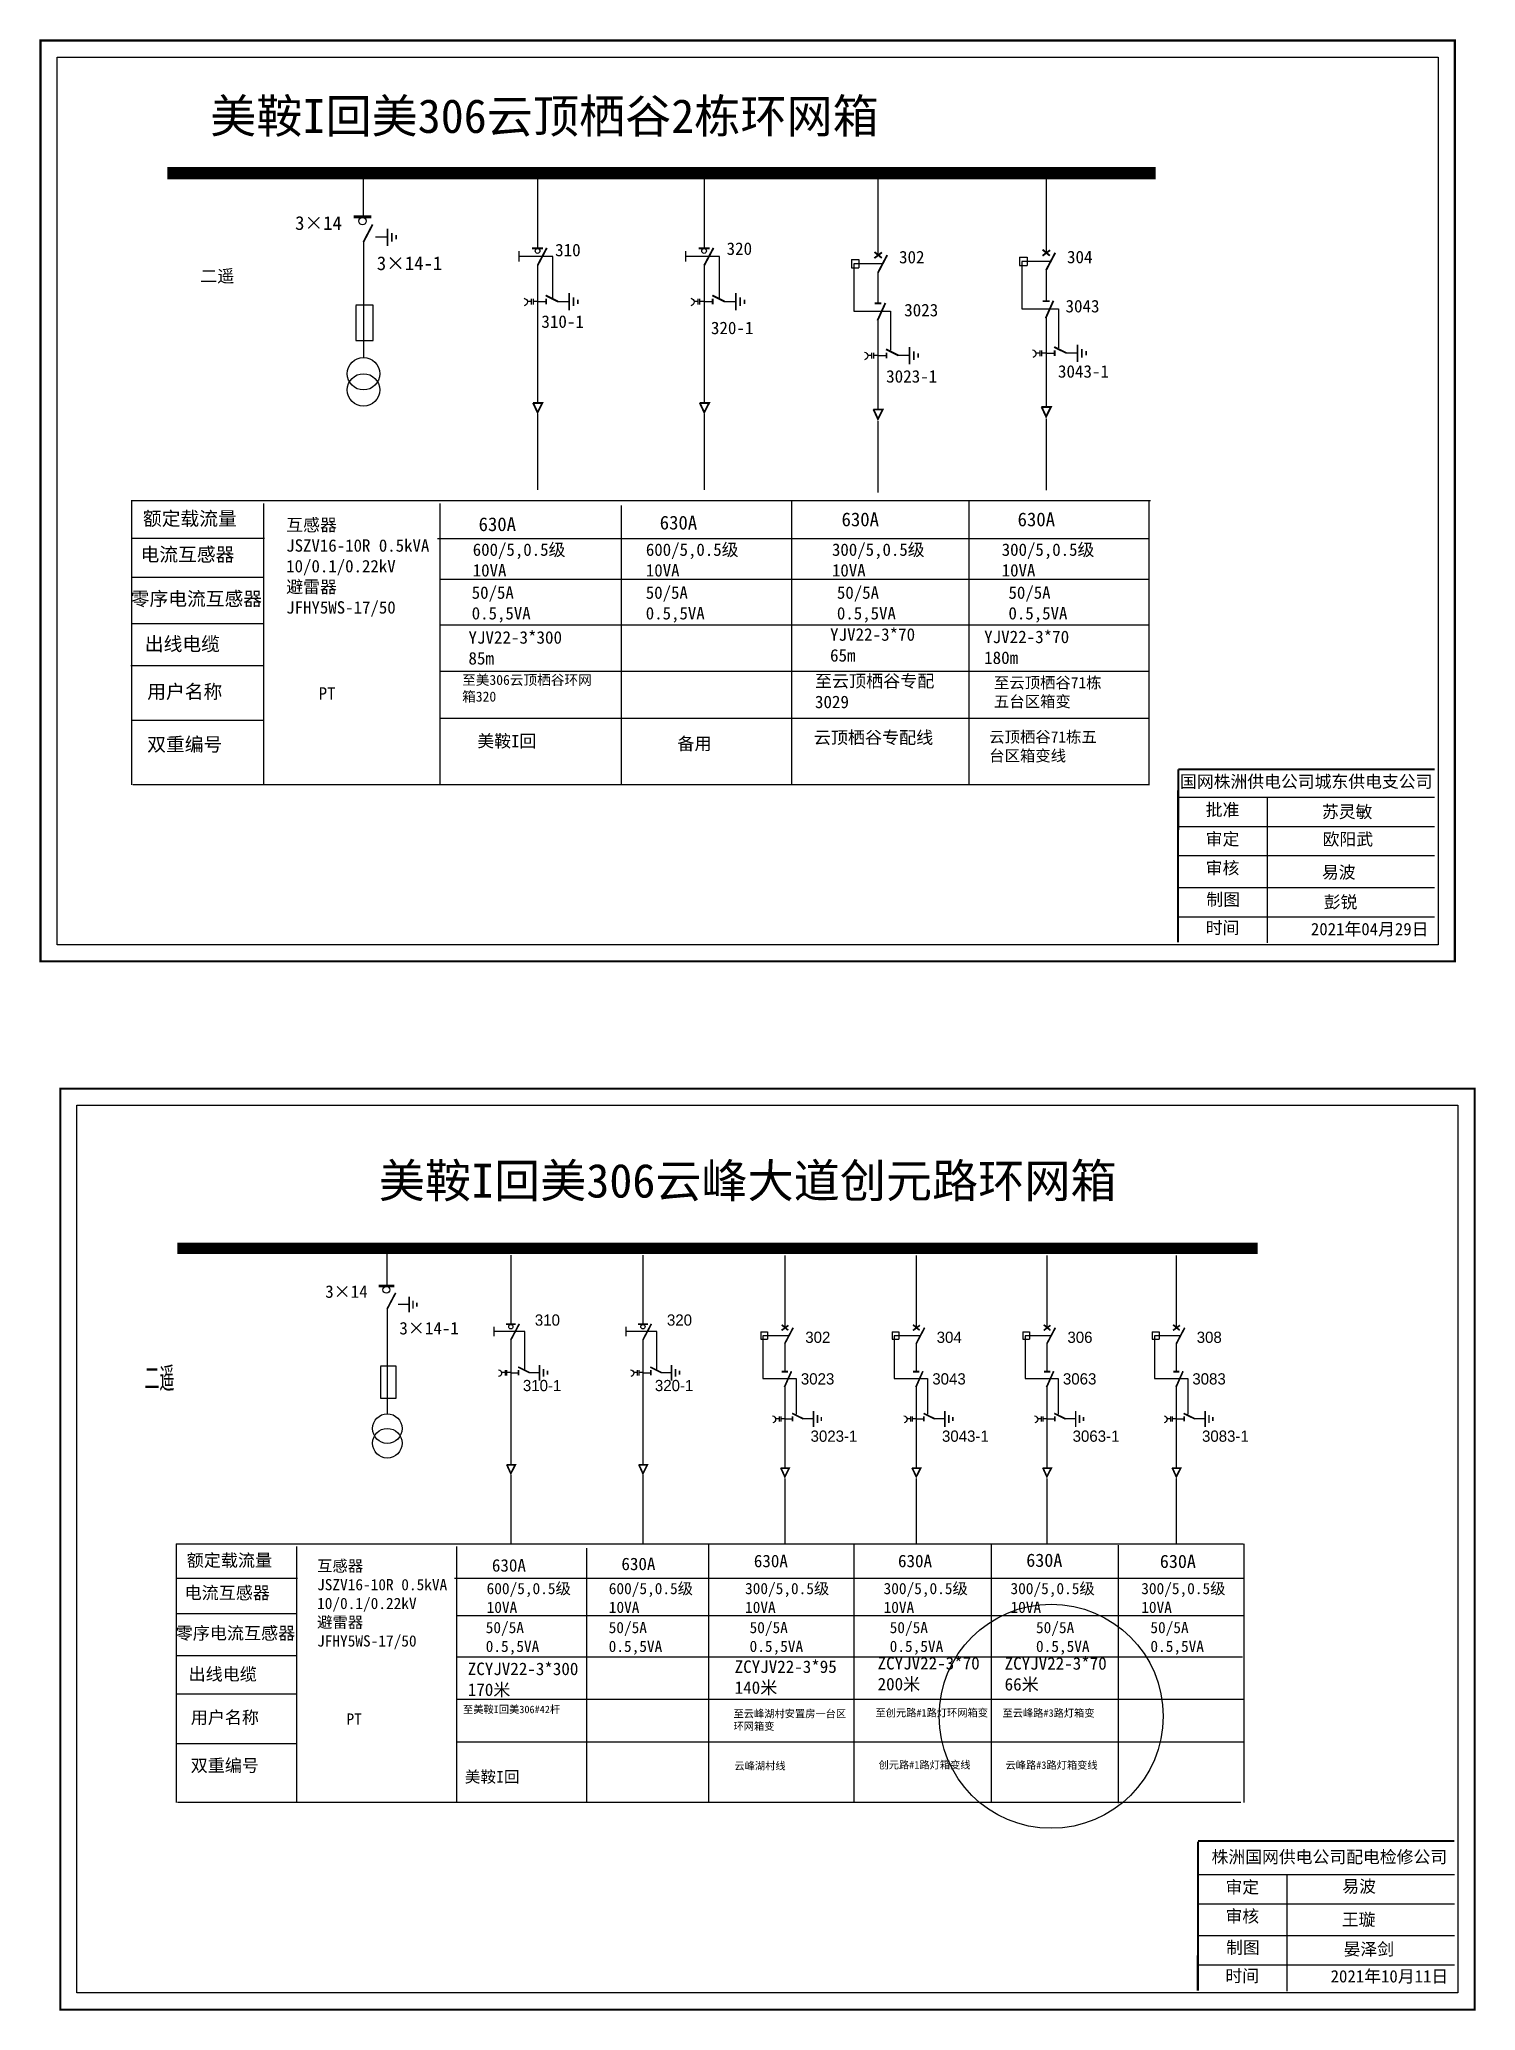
# Model space of a CAD drawing. Extents: x 1152 to 1674, y -469 to -293.
# Drawn here: x 1414.7 to 1542.2, y -469 to -294.1 of the extents above; entities that cross this region are included whole.
import ezdxf

# ---------------------------------------------------------------- set-up
doc = ezdxf.new("R2010")
doc.units = 0
doc.header["$LTSCALE"] = 5
doc.linetypes.add('ACAD_ISO02W100', pattern=[15, 12, -3])
doc.linetypes.add('CENTER', pattern=[50.8, 31.75, -6.35, 6.35, -6.35])
doc.layers.get('0').update_dxf_attribs({"linetype": 'CONTINUOUS'})
doc.layers.add('2', color=7, linetype='CONTINUOUS')
doc.layers.add('3', color=7, linetype='CONTINUOUS')
doc.styles.add('hztxt_txtstyle_0.00_0_0', font='simkai.ttf')
doc.styles.add('hztxt_txtstyle_1.80_0_0', font='', dxfattribs={"height": 1.8, "bigfont": 'hztxt.shx'})
doc.styles.add('hztxt_txtstyle_2.70_0_0', font='simkai.ttf', dxfattribs={"height": 2.7})
doc.styles.add('字体', font='simkai_0.ttf', dxfattribs={"height": 2.5})
doc.styles.add('宋体', font='tssdeng.shx', dxfattribs={"width": 0.7, "height": 5, "bigfont": 'tssdchn.shx'})
doc.styles.get('hztxt_txtstyle_1.80_0_0').set_extended_font_data('hztxt')

msp = doc.modelspace()

# ---------------------------------------------------------------- texts
at = {"color": 0, "linetype": 'Continuous', "style": 'hztxt_txtstyle_2.70_0_0'}
for s, height, p in [('3×14', 1.22, (1437.43, -311.03)), ('310', 1.109, (1460.5, -313.37)), ('320', 1.109, (1475.71, -313.25)), ('302', 1.109, (1491.01, -314)), ('304', 1.109, (1505.91, -313.99)), ('3×14-1', 1.22, (1444.68, -314.6)), ('3023', 1.109, (1491.47, -318.7)), ('3043', 1.109, (1505.78, -318.35)), ('310-1', 1.109, (1459.28, -319.72)), ('320-1', 1.109, (1474.32, -320.28)), ('3023-1', 1.109, (1489.87, -324.58)), ('3043-1', 1.109, (1505.11, -324.14)), ('3×14', 1.109, (1440.1, -405.77, 0.01)), ('3×14-1', 1.109, (1446.68, -409.02, 0.01))]:
    msp.add_text(s, height=height, dxfattribs=at).set_placement(p)
at = {"color": 0, "style": 'hztxt_txtstyle_1.80_0_0'}
for s, p in [('310', (1458.7, -408.24, 0.01)), ('320', (1470.42, -408.24, 0.01)), ('302', (1482.69, -409.77, 0.01)), ('304', (1494.35, -409.77, 0.01)), ('306', (1505.95, -409.77, 0.01)), ('308', (1517.42, -409.77, 0.01)), ('3023', (1482.3, -413.46, 0.01)), ('3043', (1493.96, -413.46, 0.01)), ('3063', (1505.55, -413.46, 0.01)), ('3083', (1517.03, -413.46, 0.01)), ('310-1', (1457.64, -414.05, 0.01)), ('320-1', (1469.35, -414.05, 0.01)), ('3023-1', (1483.16, -418.54, 0.01)), ('3043-1', (1494.82, -418.54, 0.01)), ('3063-1', (1506.41, -418.54, 0.01)), ('3083-1', (1517.89, -418.54, 0.01))]:
    msp.add_text(s, height=0.998, dxfattribs=at).set_placement(p)
at = {"color": 0, "linetype": 'Continuous', "attachment_point": 1}
for s, insert, char_height, width, style in [('{\\fSimSun|b0|i0|c134|p2;美鞍I回美306云顶栖谷2栋环网箱}', (1429.9, -299.43), 3, 85.7498, '字体'), ('{\\fSimSun|b0|i0|c134|p2;二遥}', (1429.01, -314.57), 1.1094, 17.8852, 'hztxt_txtstyle_2.70_0_0'), ('{\\fSimSun|b0|i0|c134|p2;额定载流量}', (1423.93, -336.03), 1.2204, 19.6738, 'hztxt_txtstyle_2.70_0_0'), ('\\A1;{\\fSimSun|b0|i0|c134|p2;互感器\\PJSZV16-10R 0.5kVA\\P10/0.1/0.22kV\\P避雷器\\PJFHY5WS-17/50}', (1436.64, -336.65), 1.0983, 20.2524, 'hztxt_txtstyle_2.70_0_0'), ('{\\fSimSun|b0|i0|c134|p2;630A}', (1453.71, -336.53), 1.2204, 19.6738, 'hztxt_txtstyle_2.70_0_0'), ('{\\fSimSun|b0|i0|c134|p2;630A}', (1469.78, -336.39), 1.2204, 19.6738, 'hztxt_txtstyle_2.70_0_0'), ('{\\fSimSun|b0|i0|c134|p2;630A}', (1485.91, -336.1), 1.2204, 19.6738, 'hztxt_txtstyle_2.70_0_0'), ('{\\fSimSun|b0|i0|c134|p2;630A}', (1501.53, -336.1), 1.2204, 19.6738, 'hztxt_txtstyle_2.70_0_0'), ('{\\fSimSun|b0|i0|c134|p2;电流互感器}', (1423.72, -339.21), 1.2204, 19.6738, 'hztxt_txtstyle_2.70_0_0'), ('\\A1;{\\fSimSun|b0|i0|c134|p2;600/5,0.5级\\P10VA}', (1453.19, -338.85), 1.0983, 20.2524, 'hztxt_txtstyle_2.70_0_0'), ('\\A1;{\\fSimSun|b0|i0|c134|p2;600/5,0.5级\\P10VA}', (1468.55, -338.85), 1.0983, 20.2524, 'hztxt_txtstyle_2.70_0_0'), ('\\A1;{\\fSimSun|b0|i0|c134|p2;300/5,0.5级\\P10VA}', (1485.06, -338.85), 1.0983, 20.2524, 'hztxt_txtstyle_2.70_0_0'), ('\\A1;{\\fSimSun|b0|i0|c134|p2;300/5,0.5级\\P10VA}', (1500.12, -338.85), 1.0983, 20.2524, 'hztxt_txtstyle_2.70_0_0'), ('{\\fSimSun|b0|i0|c134|p2;50/5A\\P0.5,5VA}', (1453.1, -342.66), 1.0983, 19.6738, 'hztxt_txtstyle_2.70_0_0'), ('{\\fSimSun|b0|i0|c134|p2;50/5A\\P0.5,5VA}', (1468.54, -342.66), 1.0983, 19.6738, 'hztxt_txtstyle_2.70_0_0'), ('{\\fSimSun|b0|i0|c134|p2;50/5A\\P0.5,5VA}', (1485.5, -342.66), 1.0983, 19.6738, 'hztxt_txtstyle_2.70_0_0'), ('{\\fSimSun|b0|i0|c134|p2;50/5A\\P0.5,5VA}', (1500.72, -342.66), 1.0983, 19.6738, 'hztxt_txtstyle_2.70_0_0'), ('{\\fSimSun|b0|i0|c134|p2;零序电流互感器}', (1422.85, -343.14), 1.2204, 19.6738, 'hztxt_txtstyle_2.70_0_0'), ('{\\fSimSun|b0|i0|c134|p2;出线电缆}', (1424.1, -347.15), 1.2204, 19.6738, 'hztxt_txtstyle_2.70_0_0'), ('{\\fSimSun|b0|i0|c134|p2;YJV22-3*300 \\P85m}', (1452.81, -346.63), 1.1094, 17.8852, 'hztxt_txtstyle_2.70_0_0'), ('{\\fSimSun|b0|i0|c134|p2;YJV22-3*70\\P65m}', (1484.89, -346.37), 1.1094, 17.8852, 'hztxt_txtstyle_2.70_0_0'), ('{\\fSimSun|b0|i0|c134|p2;YJV22-3*70\\P180m}', (1498.56, -346.58), 1.1094, 17.8852, 'hztxt_txtstyle_2.70_0_0'), ('{\\fSimSun|b0|i0|c134|p2;用户名称}', (1424.31, -351.38), 1.2204, 19.6738, 'hztxt_txtstyle_2.70_0_0'), ('{\\fSimSun|b0|i0|c134|p2;至美306云顶栖谷环网箱320}', (1452.25, -350.51), 0.8875, 12.381, 'hztxt_txtstyle_2.70_0_0'), ('{\\fSimSun|b0|i0|c134|p2;至云顶栖谷专配3029}', (1483.55, -350.5), 1.1094, 11.6597, 'hztxt_txtstyle_2.70_0_0'), ('{\\fSimSun|b0|i0|c134|p2;PT}', (1439.52, -351.6), 1.1026, 8.5785, 'hztxt_txtstyle_0.00_0_0'), ('{\\fSimSun|b0|i0|c134|p2;双重编号}', (1424.31, -356.06), 1.2204, 19.6738, 'hztxt_txtstyle_2.70_0_0'), ('{\\fSimSun|b0|i0|c134|p2;备用}', (1471.35, -356.05), 1.1094, 17.8852, 'hztxt_txtstyle_2.70_0_0'), ('{\\fSimSun|b0|i0|c134|p2;云顶栖谷专配线}', (1483.45, -355.51), 1.1094, 11.6597, 'hztxt_txtstyle_2.70_0_0'), ('国网株洲供电公司城东供电支公司', (1515.94, -359.42), 1.0944, 29.9201, '字体'), ('{\\fKaiTi_GB2312|b0|i0|c134|p49;批准}', (1518.22, -361.92), 1.0944, 8.5588, '字体'), ('{\\fSimSun|b0|i0|c134|p2;苏灵敏}', (1528.53, -362.1), 1.0944, 8.5588, '字体'), ('\\f\uffbfﾬￌﾣﾤ_GB2312|b0|i0|c134|p49;审定', (1518.22, -364.52), 1.0944, 8.5588, '字体'), ('{\\fSimSun|b0|i0|c134|p2;欧阳武}', (1528.59, -364.54), 1.0944, 8.5588, '字体'), ('\\f\uffbfﾬￌﾣﾤ_GB2312|b0|i0|c134|p49;审核', (1518.22, -367.09), 1.0944, 8.5588, '字体'), ('易波', (1528.53, -367.47), 1.094, 8.5588, '字体'), ('\\f\uffbfﾬￌﾣﾤ_GB2312|b0|i0|c134|p49;制图', (1518.28, -369.88), 1.0944, 8.5588, '字体'), ('{\\fSimSun|b0|i0|c134|p2;彭锐}', (1528.69, -370.11), 1.0944, 8.5588, '字体'), ('\\f\uffbfﾬￌﾣﾤ_GB2312|b0|i0|c134|p49;时间', (1518.22, -372.39), 1.0944, 8.5588, '字体'), ('2021{\\fSimSun|b0|i0|c134|p2;年}04{\\fSimSun|b0|i0|c134|p2;月29日}', (1527.55, -372.51), 1.0944, 16.0081, '字体'), ('{\\fSimSun|b0|i0|c134|p2;额定载流量}', (1427.82, -428.5, 0.01), 1.1094, 17.8852, 'hztxt_txtstyle_2.70_0_0'), ('\\A1;{\\fSimSun|b0|i0|c134|p2;互感器\\PJSZV16-10R 0.5kVA\\P10/0.1/0.22kV\\P避雷器\\PJFHY5WS-17/50}', (1439.38, -429.05, 0.01), 0.9985, 18.4113, 'hztxt_txtstyle_2.70_0_0'), ('{\\fSimSun|b0|i0|c134|p2;630A}', (1454.89, -428.95, 0.01), 1.1094, 17.8852, 'hztxt_txtstyle_2.70_0_0'), ('{\\fSimSun|b0|i0|c134|p2;630A}', (1466.38, -428.82, 0.01), 1.1094, 17.8852, 'hztxt_txtstyle_2.70_0_0'), ('{\\fSimSun|b0|i0|c134|p2;630A}', (1478.13, -428.56, 0.01), 1.1094, 17.8852, 'hztxt_txtstyle_2.70_0_0'), ('{\\fSimSun|b0|i0|c134|p2;630A}', (1490.92, -428.56, 0.01), 1.1094, 17.8852, 'hztxt_txtstyle_2.70_0_0'), ('{\\fSimSun|b0|i0|c134|p2;630A}', (1502.3, -428.46, 0.01), 1.1757, 9.454, 'hztxt_txtstyle_0.00_0_0'), ('{\\fSimSun|b0|i0|c134|p2;630A}', (1514.15, -428.56, 0.01), 1.1757, 9.454, 'hztxt_txtstyle_0.00_0_0'), ('{\\fSimSun|b0|i0|c134|p2;电流互感器}', (1427.63, -431.38, 0.01), 1.1094, 17.8852, 'hztxt_txtstyle_2.70_0_0'), ('\\A1;{\\fSimSun|b0|i0|c134|p2;600/5,0.5级\\P10VA}', (1454.42, -431.06, 0.01), 0.9985, 18.4113, 'hztxt_txtstyle_2.70_0_0'), ('\\A1;{\\fSimSun|b0|i0|c134|p2;600/5,0.5级\\P10VA}', (1465.26, -431.06, 0.01), 0.9985, 18.4113, 'hztxt_txtstyle_2.70_0_0'), ('\\A1;{\\fSimSun|b0|i0|c134|p2;300/5,0.5级\\P10VA}', (1477.35, -431.06, 0.01), 0.9985, 18.4113, 'hztxt_txtstyle_2.70_0_0'), ('\\A1;{\\fSimSun|b0|i0|c134|p2;300/5,0.5级\\P10VA}', (1489.64, -431.06, 0.01), 0.9985, 18.4113, 'hztxt_txtstyle_2.70_0_0'), ('\\A1;{\\fSimSun|b0|i0|c134|p2;300/5,0.5级\\P10VA}', (1500.9, -431.06, 0.01), 0.9985, 18.4113, 'hztxt_txtstyle_2.70_0_0'), ('\\A1;{\\fSimSun|b0|i0|c134|p2;300/5,0.5级\\P10VA}', (1512.5, -431.06, 0.01), 0.9985, 18.4113, 'hztxt_txtstyle_2.70_0_0'), ('{\\fSimSun|b0|i0|c134|p2;零序电流互感器}', (1426.84, -434.96, 0.01), 1.1094, 17.8852, 'hztxt_txtstyle_2.70_0_0'), ('{\\fSimSun|b0|i0|c134|p2;50/5A\\P0.5,5VA}', (1454.34, -434.52, 0.01), 0.9985, 17.8852, 'hztxt_txtstyle_2.70_0_0'), ('{\\fSimSun|b0|i0|c134|p2;50/5A\\P0.5,5VA}', (1465.25, -434.52, 0.01), 0.9985, 17.8852, 'hztxt_txtstyle_2.70_0_0'), ('{\\fSimSun|b0|i0|c134|p2;50/5A\\P0.5,5VA}', (1477.75, -434.52, 0.01), 0.9985, 17.8852, 'hztxt_txtstyle_2.70_0_0'), ('{\\fSimSun|b0|i0|c134|p2;50/5A\\P0.5,5VA}', (1490.18, -434.52, 0.01), 0.9985, 17.8852, 'hztxt_txtstyle_2.70_0_0'), ('{\\fSimSun|b0|i0|c134|p2;50/5A\\P0.5,5VA}', (1503.16, -434.52, 0.01), 0.9985, 17.8852, 'hztxt_txtstyle_2.70_0_0'), ('{\\fSimSun|b0|i0|c134|p2;50/5A\\P0.5,5VA}', (1513.31, -434.52, 0.01), 0.9985, 17.8852, 'hztxt_txtstyle_2.70_0_0'), ('{\\fSimSun|b0|i0|c134|p2;出线电缆}', (1427.98, -438.6, 0.01), 1.1094, 17.8852, 'hztxt_txtstyle_2.70_0_0'), ('{\\fSimSun|b0|i0|c134|p2;用户名称}', (1428.17, -442.44, 0.01), 1.1094, 17.8852, 'hztxt_txtstyle_2.70_0_0'), ('{\\fSimSun|b0|i0|c134|p2;PT}', (1441.99, -442.64, 0.01), 1.0024, 7.7986, 'hztxt_txtstyle_0.00_0_0'), ('{\\fSimSun|b0|i0|c134|p2;双重编号}', (1428.17, -446.7, 0.01), 1.1094, 17.8852, 'hztxt_txtstyle_2.70_0_0'), ('\\f\uffbfﾬￌﾣﾤ_GB2312|b0|i0|c134|p49;审定', (1519.97, -457.5, 0.01), 1.0944, 8.5588, '字体'), ('\\f\uffbfﾬￌﾣﾤ_GB2312|b0|i0|c134|p49;审核', (1519.97, -460.08, 0.01), 1.0944, 8.5588, '字体'), ('\\f\uffbfﾬￌﾣﾤ_GB2312|b0|i0|c134|p49;制图', (1520.03, -462.86, 0.01), 1.0944, 8.5588, '字体'), ('晏泽剑', (1530.45, -463, 0.01), 1.094, 8.5588, '字体'), ('\\f\uffbfﾬￌﾣﾤ_GB2312|b0|i0|c134|p49;时间', (1519.97, -465.37, 0.01), 1.0944, 8.5588, '字体')]:
    msp.add_mtext(s, dxfattribs=dict(at, insert=insert, char_height=char_height, width=width, style=style))
at = {"linetype": 'Continuous', "char_height": 1, "width": 10.4999, "attachment_point": 1, "style": '字体'}
for s, insert in [('{\\fSimSun|b0|i0|c134|p2;至云顶栖谷71栋五台区箱变}', (1499.43, -350.7)), ('{\\fSimSun|b0|i0|c134|p2;云顶栖谷71栋五台区箱变线}', (1499.01, -355.51))]:
    msp.add_mtext(s, dxfattribs=dict(at, insert=insert))
at = {"color": 7, "linetype": 'Continuous', "insert": (1453.6, -355.83), "char_height": 1.0944, "width": 10.9358, "attachment_point": 1, "style": '字体'}
msp.add_mtext('{\\fSimSun|b0|i0|c134|p2;美鞍I回}', dxfattribs=at)
at = {"color": 7, "linetype": 'Continuous', "true_color": 0xffffff, "attachment_point": 1}
for s, insert, char_height, width, style in [('美鞍I回美306云峰大道创元路环网箱', (1444.86, -393.88, 0.01), 3, 90.5642, '字体'), ('{\\fSimSun|b0|i0|c134|p2;ZCYJV22-3*300\\P170米}', (1452.75, -438.13, 0.01), 1.1094, 17.8852, 'hztxt_txtstyle_2.70_0_0'), ('{\\fSimSun|b0|i0|c134|p2;ZCYJV22-3*95\\P140米}', (1476.43, -437.94, 0.01), 1.1094, 17.8852, 'hztxt_txtstyle_2.70_0_0'), ('{\\fSimSun|b0|i0|c134|p2;ZCYJV22-3*70\\P200米}', (1489.11, -437.63, 0.01), 1.1094, 17.8852, 'hztxt_txtstyle_2.70_0_0'), ('{\\fSimSun|b0|i0|c134|p2;ZCYJV22-3*70\\P66米}', (1500.38, -437.65, 0.01), 1.1094, 17.8852, 'hztxt_txtstyle_2.70_0_0'), ('{\\fSimSun|b0|i0|c134|p2;至美鞍I回美306#42杆}', (1452.33, -441.95, 0.01), 0.6656, 10.0352, 'hztxt_txtstyle_2.70_0_0'), ('{\\fSimSun|b0|i0|c134|p2;至云峰湖村安置房一台区环网箱变}', (1476.33, -442.33, 0.01), 0.6656, 10.0352, 'hztxt_txtstyle_2.70_0_0'), ('{\\fSimSun|b0|i0|c134|p2;至创元路#1路灯环网箱变}', (1488.92, -442.25, 0.01), 0.6656, 10.0352, 'hztxt_txtstyle_2.70_0_0'), ('{\\fSimSun|b0|i0|c134|p2;至云峰路#3路灯箱变}', (1500.19, -442.27, 0.01), 0.6656, 10.0352, 'hztxt_txtstyle_2.70_0_0'), ('{\\fSimSun|b0|i0|c134|p2;美鞍I回}', (1452.48, -447.75, 0.01), 1.02, 10.9899, 'hztxt_txtstyle_2.70_0_0'), ('{\\fSimSun|b0|i0|c134|p2;云峰湖村线}', (1476.41, -446.96, 0.01), 0.6656, 10.0352, 'hztxt_txtstyle_2.70_0_0'), ('{\\fSimSun|b0|i0|c134|p2;创元路#1路灯箱变线}', (1489.19, -446.87, 0.01), 0.6656, 10.0352, 'hztxt_txtstyle_2.70_0_0'), ('{\\fSimSun|b0|i0|c134|p2;云峰路#3路灯箱变线}', (1500.46, -446.89, 0.01), 0.6656, 10.0352, 'hztxt_txtstyle_2.70_0_0'), ('株洲国网供电公司配电检修公司', (1518.74, -454.82), 1.0944, 29.9201, '字体'), ('易波', (1530.34, -457.43, 0.01), 1.094, 8.5588, '字体'), ('王璇', (1530.29, -460.37, 0.01), 1.094, 8.5588, '字体'), ('2021年10月11日', (1529.3, -465.41, 0.01), 1.0944, 16.0081, '字体')]:
    msp.add_mtext(s, dxfattribs=dict(at, insert=insert, char_height=char_height, width=width, style=style))
at = {"layer": '3', "color": 0, "style": '宋体', "width": 0.65}
msp.add_text('二遥', height=2.143, dxfattribs=at).set_placement((1424.07, -414.03, -0.01))

# ---------------------------------------------------------------- blocks, each defined once
blk = doc.blocks.new('JD')
for points in [[(-2, 0.2), (-2, -0.2), (2, 0.2), (2, -0.2)], [(1, -1.2), (1, -0.8), (-1, -1.2), (-1, -0.8)], [(-0.5, -1.8), (-0.5, -2.2), (0.5, -1.8), (0.5, -2.2)]]:
    blk.add_trace(points)

# ---------------------------------------------------------------- linework, layer by layer
at = {"color": 0}
for p, q in [((1458.94, -305.92), (1458.94, -312.65)), ((1473.72, -305.92), (1473.72, -312.65)), ((1443.47, -306.21), (1443.47, -309.83)), ((1489.14, -306.23), (1489.14, -313.29)), ((1504.05, -306.02), (1504.05, -313.08)), ((1443.49, -312.07), (1443.49, -322.33)), ((1444.57, -311.66), (1445.6, -311.66)), ((1458.94, -314.15), (1458.94, -326.36)), ((1473.72, -314.15), (1473.72, -326.36)), ((1486.79, -313.67), (1487.45, -313.67)), ((1486.79, -313.67), (1486.79, -314.4)), ((1486.79, -314.4), (1487.45, -314.4)), ((1487.45, -313.67), (1487.45, -314.4)), ((1501.71, -313.46), (1502.37, -313.46)), ((1501.71, -313.46), (1501.71, -314.19)), ((1501.71, -314.19), (1502.37, -314.19)), ((1502.37, -313.46), (1502.37, -314.19)), ((1504.05, -314.58), (1504.05, -317.3)), ((1489.14, -314.79), (1489.14, -317.51)), ((1458.94, -317.39), (1459.7, -317.39)), ((1460.69, -317.37), (1461.72, -317.37)), ((1473.72, -317.39), (1474.48, -317.39)), ((1475.48, -317.37), (1476.51, -317.37)), ((1489.14, -318.87), (1489.14, -326.91)), ((1504.05, -318.66), (1504.05, -326.7)), ((1489.14, -322.17), (1489.9, -322.17)), ((1490.89, -322.15), (1491.93, -322.15)), ((1504.05, -321.96), (1504.81, -321.96)), ((1505.8, -321.94), (1506.84, -321.94)), ((1434.73, -338.42), (1422.96, -338.42)), ((1434.69, -341.88), (1422.92, -341.88)), ((1434.69, -345.97), (1422.92, -345.97)), ((1434.65, -349.7), (1422.87, -349.7)), ((1434.69, -354.55), (1422.91, -354.55)), ((1445.58, -401.39, 0.01), (1445.58, -404.68, 0.01)), ((1456.57, -401.99, 0.01), (1456.57, -408.1, 0.01)), ((1468.29, -401.99, 0.01), (1468.29, -408.1, 0.01)), ((1480.87, -402.02, 0.01), (1480.87, -408.44, 0.01)), ((1492.53, -402.02, 0.01), (1492.53, -408.44, 0.01)), ((1504.13, -402.02, 0.01), (1504.13, -408.44, 0.01)), ((1515.61, -402.02, 0.01), (1515.61, -408.44, 0.01)), ((1445.6, -406.71, 0.01), (1445.6, -416.04, 0.01)), ((1446.58, -406.34, 0.01), (1447.52, -406.34, 0.01)), ((1478.74, -408.79, 0.01), (1478.74, -409.45, 0.01)), ((1478.74, -408.79, 0.01), (1479.34, -408.79, 0.01)), ((1479.34, -408.79, 0.01), (1479.34, -409.45, 0.01)), ((1490.4, -408.79, 0.01), (1490.4, -409.45, 0.01)), ((1490.4, -408.79, 0.01), (1491, -408.79, 0.01)), ((1491, -408.79, 0.01), (1491, -409.45, 0.01)), ((1502, -408.79, 0.01), (1502, -409.45, 0.01)), ((1502, -408.79, 0.01), (1502.6, -408.79, 0.01)), ((1502.6, -408.79, 0.01), (1502.6, -409.45, 0.01)), ((1513.48, -408.79, 0.01), (1513.48, -409.45, 0.01)), ((1513.48, -408.79, 0.01), (1514.08, -408.79, 0.01)), ((1514.08, -408.79, 0.01), (1514.08, -409.45, 0.01)), ((1456.57, -409.46, 0.01), (1456.57, -420.56, 0.01)), ((1468.29, -409.46, 0.01), (1468.29, -420.56, 0.01)), ((1478.74, -409.45, 0.01), (1479.34, -409.45, 0.01)), ((1480.87, -409.8, 0.01), (1480.87, -412.28, 0.01)), ((1490.4, -409.45, 0.01), (1491, -409.45, 0.01)), ((1492.53, -409.8, 0.01), (1492.53, -412.28, 0.01)), ((1502, -409.45, 0.01), (1502.6, -409.45, 0.01)), ((1504.13, -409.8, 0.01), (1504.13, -412.28, 0.01)), ((1513.48, -409.45, 0.01), (1514.08, -409.45, 0.01)), ((1515.61, -409.8, 0.01), (1515.61, -412.28, 0.01)), ((1456.57, -412.41, 0.01), (1457.26, -412.41, 0.01)), ((1458.16, -412.39, 0.01), (1459.1, -412.39, 0.01)), ((1468.29, -412.41, 0.01), (1468.98, -412.41, 0.01)), ((1469.88, -412.39, 0.01), (1470.82, -412.39, 0.01)), ((1480.87, -413.51, 0.01), (1480.87, -420.82, 0.01)), ((1492.53, -413.51, 0.01), (1492.53, -420.82, 0.01)), ((1504.13, -413.51, 0.01), (1504.13, -420.82, 0.01)), ((1515.61, -413.51, 0.01), (1515.61, -420.82, 0.01)), ((1480.87, -416.51, 0.01), (1481.57, -416.51, 0.01)), ((1482.47, -416.49, 0.01), (1483.41, -416.49, 0.01)), ((1492.53, -416.51, 0.01), (1493.22, -416.51, 0.01)), ((1494.13, -416.49, 0.01), (1495.07, -416.49, 0.01)), ((1504.13, -416.51, 0.01), (1504.82, -416.51, 0.01)), ((1505.72, -416.49, 0.01), (1506.66, -416.49, 0.01)), ((1515.61, -416.51, 0.01), (1516.3, -416.51, 0.01)), ((1517.2, -416.49, 0.01), (1518.14, -416.49, 0.01)), ((1437.64, -430.67, 0.01), (1426.94, -430.67, 0.01)), ((1437.6, -433.81, 0.01), (1426.9, -433.81, 0.01)), ((1437.6, -437.53, 0.01), (1426.9, -437.53, 0.01)), ((1437.56, -440.92, 0.01), (1426.86, -440.92, 0.01)), ((1437.6, -445.33, 0.01), (1426.9, -445.33, 0.01))]:
    msp.add_line(p, q, dxfattribs=at)
at = {"color": 0, "linetype": 'ACAD_ISO02W100'}
for p, q in [((1489.47, -314.05), (1487, -314.05)), ((1487, -314.05), (1487, -318.24)), ((1504.38, -313.84), (1501.92, -313.84)), ((1501.92, -313.84), (1501.92, -318.04)), ((1487, -318.24), (1490.25, -318.24)), ((1490.25, -318.24), (1490.25, -321.7)), ((1501.92, -318.04), (1505.17, -318.04)), ((1505.17, -318.04), (1505.17, -321.49)), ((1478.93, -409.13, 0.01), (1478.93, -412.94, 0.01)), ((1481.17, -409.13, 0.01), (1478.93, -409.13, 0.01)), ((1490.59, -409.13, 0.01), (1490.59, -412.94, 0.01)), ((1492.83, -409.13, 0.01), (1490.59, -409.13, 0.01)), ((1502.19, -409.13, 0.01), (1502.19, -412.94, 0.01)), ((1504.43, -409.13, 0.01), (1502.19, -409.13, 0.01)), ((1513.67, -409.13, 0.01), (1513.67, -412.94, 0.01)), ((1515.91, -409.13, 0.01), (1513.67, -409.13, 0.01)), ((1478.93, -412.94, 0.01), (1481.89, -412.94, 0.01)), ((1481.89, -412.94, 0.01), (1481.89, -416.09, 0.01)), ((1490.59, -412.94, 0.01), (1493.55, -412.94, 0.01)), ((1493.55, -412.94, 0.01), (1493.55, -416.09, 0.01)), ((1502.19, -412.94, 0.01), (1505.14, -412.94, 0.01)), ((1505.14, -412.94, 0.01), (1505.14, -416.09, 0.01)), ((1513.67, -412.94, 0.01), (1516.62, -412.94, 0.01)), ((1516.62, -412.94, 0.01), (1516.62, -416.09, 0.01))]:
    msp.add_line(p, q, dxfattribs=at)
at = {"color": 0, "linetype": 'CENTER'}
for p, q in [((1458.94, -327.34), (1458.94, -334.09)), ((1473.73, -327.34), (1473.73, -334.09)), ((1489.14, -327.99), (1489.14, -334.33)), ((1504.06, -327.78), (1504.06, -334.12)), ((1456.57, -421.46, 0.01), (1456.57, -427.6, 0.01)), ((1468.29, -421.46, 0.01), (1468.29, -427.6, 0.01)), ((1480.88, -421.8, 0.01), (1480.88, -427.57, 0.01)), ((1492.54, -421.8, 0.01), (1492.54, -427.57, 0.01)), ((1504.13, -421.8, 0.01), (1504.13, -427.57, 0.01)), ((1515.61, -421.8, 0.01), (1515.61, -427.57, 0.01))]:
    msp.add_line(p, q, dxfattribs=at)
at = {"color": 0, "linetype": 'Continuous'}
for p, q in [((1422.89, -335.03), (1513.33, -335.03)), ((1422.94, -360.27), (1422.94, -335.03)), ((1434.63, -335.3), (1434.63, -360.26)), ((1450.26, -335.3), (1450.26, -360.26)), ((1466.36, -335.47), (1466.36, -360.25)), ((1481.48, -335.08), (1481.48, -360.26)), ((1497.21, -335.08), (1497.21, -360.26)), ((1513.16, -335.1), (1513.16, -360.28)), ((1450.07, -338.4), (1513.16, -338.4)), ((1450.26, -342.03), (1513.16, -342.03)), ((1450.26, -346.08), (1513.16, -346.08)), ((1450.26, -350.18), (1513.16, -350.18)), ((1450.26, -354.35), (1513.16, -354.35)), ((1513.16, -360.27), (1423.02, -360.27)), ((1515.78, -361.35), (1538.53, -361.35)), ((1523.67, -361.35), (1523.67, -374.29)), ((1515.78, -363.95), (1538.53, -363.95)), ((1515.78, -366.54), (1538.53, -366.54)), ((1515.78, -369.37), (1538.53, -369.37)), ((1515.78, -371.96), (1538.53, -371.96)), ((1426.88, -427.58, 0.01), (1521.54, -427.58, 0.01)), ((1426.92, -450.53, 0.01), (1426.92, -427.58, 0.01)), ((1437.55, -427.83, 0.01), (1437.55, -450.52, 0.01)), ((1451.75, -427.83, 0.01), (1451.75, -450.52, 0.01)), ((1463.27, -427.98, 0.01), (1463.27, -450.51, 0.01)), ((1474.1, -427.63, 0.01), (1474.1, -450.52, 0.01)), ((1486.99, -427.63, 0.01), (1486.99, -450.52, 0.01)), ((1499.19, -427.64, 0.01), (1499.19, -450.54, 0.01)), ((1510.46, -427.72, 0.01), (1510.46, -450.61, 0.01)), ((1521.59, -427.6, 0.01), (1521.59, -450.54, 0.01)), ((1451.58, -430.65, 0.01), (1521.57, -430.65, 0.01)), ((1451.75, -433.94, 0.01), (1521.59, -433.94, 0.01)), ((1451.75, -437.63, 0.01), (1521.48, -437.63, 0.01)), ((1451.75, -441.36, 0.01), (1521.67, -441.36, 0.01)), ((1451.75, -445.15, 0.01), (1521.57, -445.15, 0.01)), ((1521.33, -450.53, 0.01), (1426.99, -450.53, 0.01)), ((1517.53, -456.93, 0.01), (1540.28, -456.93, 0.01)), ((1525.43, -456.93, 0.01), (1525.43, -467.27, 0.01)), ((1517.53, -459.52, 0.01), (1540.28, -459.52, 0.01)), ((1517.53, -462.35, 0.01), (1540.28, -462.35, 0.01)), ((1517.53, -464.94, 0.01), (1540.28, -464.94, 0.01))]:
    msp.add_line(p, q, dxfattribs=at)
at = {"color": 0, "linetype": 'Continuous', "const_width": 0.182}
msp.add_lwpolyline([(1414.84, -294.23), (1540.32, -294.23), (1540.32, -375.93), (1414.84, -375.93)], close=True, dxfattribs=at)
at = {"color": 0, "linetype": 'Continuous'}
msp.add_lwpolyline([(1416.31, -295.7), (1538.84, -295.7), (1538.84, -374.45), (1416.31, -374.45)], close=True, dxfattribs=at)
at = {"color": 0}
for points, const_width in [([(1426.09, -306.01), (1513.77, -306.01)], 1.1), ([(1442.64, -309.88), (1444.18, -309.88)], 0.261), ([(1443.49, -312.11), (1444.31, -310.55)], 0.165), ([(1458.45, -312.67), (1459.42, -312.67)], 0.165), ([(1458.94, -314.19), (1459.76, -312.63)], 0.165), ([(1473.24, -312.67), (1474.21, -312.67)], 0.165), ([(1473.72, -314.19), (1474.55, -312.63)], 0.165), ([(1488.82, -313.54), (1489.49, -313.03)], 0.165), ([(1488.83, -312.99), (1489.48, -313.52)], 0.165), ([(1503.74, -312.78), (1504.39, -313.32)], 0.165), ([(1503.74, -313.33), (1504.41, -312.83)], 0.165), ([(1504.05, -314.62), (1504.87, -313.06)], 0.165), ([(1489.14, -314.83), (1489.96, -313.27)], 0.165), ([(1459.66, -316.84), (1460.75, -317.39)], 0.165), ([(1459.7, -317.13), (1459.7, -317.64)], 0.165), ([(1474.44, -316.84), (1475.54, -317.39)], 0.165), ([(1474.48, -317.13), (1474.48, -317.64)], 0.165), ([(1488.84, -317.55), (1489.45, -317.55)], 0.165), ([(1489.1, -319.07), (1489.8, -317.52)], 0.165), ([(1503.76, -317.35), (1504.37, -317.35)], 0.165), ([(1504.02, -318.87), (1504.71, -317.31)], 0.165), ([(1489.86, -321.62), (1490.95, -322.17)], 0.165), ([(1504.77, -321.42), (1505.87, -321.96)], 0.165), ([(1504.81, -321.71), (1504.81, -322.22)], 0.165), ([(1489.9, -321.92), (1489.9, -322.43)], 0.165), ([(1458.53, -326.38), (1459.37, -326.38), (1458.94, -327.23), (1458.54, -326.37)], 0.165), ([(1473.32, -326.38), (1474.16, -326.38), (1473.73, -327.23), (1473.33, -326.37)], 0.165), ([(1488.73, -326.96), (1489.57, -326.96), (1489.14, -327.81), (1488.74, -326.95)], 0.165), ([(1503.65, -326.75), (1504.48, -326.75), (1504.06, -327.6), (1503.66, -326.74)], 0.165)]:
    msp.add_lwpolyline(points, dxfattribs=dict(at, const_width=const_width))
for points in [[(1457.28, -312.92), (1457.28, -313.83)], [(1472.06, -312.92), (1472.06, -313.83)], [(1442.83, -317.75), (1442.83, -320.83), (1444.36, -320.83), (1444.36, -317.71), (1442.83, -317.71)], [(1458.38, -317.38), (1458.04, -317.38)], [(1458.38, -317.15), (1458.38, -317.65)], [(1458.54, -317.15), (1458.54, -317.65)], [(1458.94, -317.38), (1458.54, -317.38)], [(1473.17, -317.38), (1472.82, -317.38)], [(1473.17, -317.15), (1473.17, -317.65)], [(1473.32, -317.15), (1473.32, -317.65)], [(1473.72, -317.38), (1473.32, -317.38)], [(1503.5, -321.73), (1503.5, -322.23)], [(1503.65, -321.73), (1503.65, -322.23)], [(1488.58, -322.17), (1488.24, -322.17)], [(1488.58, -321.93), (1488.58, -322.43)], [(1488.74, -321.93), (1488.74, -322.43)], [(1489.14, -322.17), (1488.74, -322.17)], [(1503.5, -321.96), (1503.15, -321.96)], [(1504.05, -321.96), (1503.65, -321.96)]]:
    msp.add_lwpolyline(points, dxfattribs=at)
at = {"color": 0, "linetype": 'ACAD_ISO02W100'}
for points in [[(1460.29, -317.13), (1460.29, -313.38), (1457.28, -313.38)], [(1475.07, -317.13), (1475.07, -313.38), (1472.06, -313.38)]]:
    msp.add_lwpolyline(points, dxfattribs=at)
at = {"color": 0}
for points in [[(1457.74, -317.1, -0.877934), (1457.75, -317.76)], [(1472.53, -317.1, -0.877934), (1472.54, -317.76)], [(1502.85, -321.67, -0.877934), (1502.87, -322.34)], [(1487.94, -321.88, -0.877934), (1487.95, -322.55)]]:
    msp.add_lwpolyline(points, format="xyb", dxfattribs=at)
at = {"color": 0, "linetype": 'Continuous', "const_width": 0.182}
for points in [[(1515.78, -358.88), (1515.76, -374.24)], [(1515.78, -358.88), (1538.53, -358.88)], [(1517.53, -453.95), (1540.28, -453.95)]]:
    msp.add_lwpolyline(points, dxfattribs=at)
at = {"color": 0, "linetype": 'Continuous', "const_width": 0.182, "elevation": 0.01}
msp.add_lwpolyline([(1416.59, -387.21), (1542.07, -387.21), (1542.07, -468.91), (1416.59, -468.91)], close=True, dxfattribs=at)
at = {"color": 0, "linetype": 'Continuous', "elevation": 0.01}
msp.add_lwpolyline([(1418.06, -388.68), (1540.59, -388.68), (1540.59, -467.43), (1418.06, -467.43)], close=True, dxfattribs=at)
at = {"color": 0, "elevation": 0.01}
for points, const_width in [([(1426.99, -401.39), (1522.84, -401.39)], 0.998), ([(1444.83, -404.72), (1446.23, -404.72)], 0.238), ([(1445.6, -406.75), (1446.35, -405.33)], 0.15), ([(1456.13, -408.12), (1457.01, -408.12)], 0.15), ([(1456.57, -409.5), (1457.32, -408.08)], 0.15), ([(1467.85, -408.12), (1468.73, -408.12)], 0.15), ([(1468.29, -409.5), (1469.04, -408.08)], 0.15), ([(1480.59, -408.66), (1481.2, -408.21)], 0.15), ([(1480.6, -408.16), (1481.18, -408.65)], 0.15), ([(1480.87, -409.84), (1481.62, -408.42)], 0.15), ([(1492.25, -408.66), (1492.86, -408.21)], 0.15), ([(1492.25, -408.16), (1492.84, -408.65)], 0.15), ([(1492.53, -409.84), (1493.28, -408.42)], 0.15), ([(1503.85, -408.66), (1504.45, -408.21)], 0.15), ([(1503.85, -408.16), (1504.44, -408.65)], 0.15), ([(1504.13, -409.84), (1504.88, -408.42)], 0.15), ([(1515.33, -408.16), (1515.91, -408.65)], 0.15), ([(1515.32, -408.66), (1515.93, -408.21)], 0.15), ([(1515.61, -409.84), (1516.36, -408.42)], 0.15), ([(1457.22, -411.91), (1458.22, -412.41)], 0.15), ([(1457.26, -412.18), (1457.26, -412.64)], 0.15), ([(1468.94, -411.91), (1469.94, -412.41)], 0.15), ([(1468.98, -412.18), (1468.98, -412.64)], 0.15), ([(1480.61, -412.32), (1481.16, -412.32)], 0.15), ([(1480.84, -413.7), (1481.47, -412.28)], 0.15), ([(1492.26, -412.32), (1492.82, -412.32)], 0.15), ([(1492.5, -413.7), (1493.13, -412.28)], 0.15), ([(1503.86, -412.32), (1504.42, -412.32)], 0.15), ([(1504.1, -413.7), (1504.73, -412.28)], 0.15), ([(1515.34, -412.32), (1515.89, -412.32)], 0.15), ([(1515.58, -413.7), (1516.21, -412.28)], 0.15), ([(1481.53, -416.02), (1482.53, -416.51)], 0.15), ([(1493.19, -416.02), (1494.18, -416.51)], 0.15), ([(1504.78, -416.02), (1505.78, -416.51)], 0.15), ([(1516.26, -416.02), (1517.26, -416.51)], 0.15), ([(1481.57, -416.28), (1481.57, -416.74)], 0.15), ([(1493.22, -416.28), (1493.22, -416.74)], 0.15), ([(1504.82, -416.28), (1504.82, -416.74)], 0.15), ([(1516.3, -416.28), (1516.3, -416.74)], 0.15), ([(1456.2, -420.59), (1456.96, -420.59), (1456.57, -421.36), (1456.21, -420.57)], 0.15), ([(1467.92, -420.59), (1468.68, -420.59), (1468.29, -421.36), (1467.93, -420.57)], 0.15), ([(1480.51, -420.87), (1481.27, -420.87), (1480.88, -421.64), (1480.52, -420.85)], 0.15), ([(1492.16, -420.87), (1492.93, -420.87), (1492.54, -421.64), (1492.17, -420.85)], 0.15), ([(1503.76, -420.87), (1504.52, -420.87), (1504.13, -421.64), (1503.77, -420.85)], 0.15), ([(1515.24, -420.87), (1516, -420.87), (1515.61, -421.64), (1515.25, -420.85)], 0.15)]:
    msp.add_lwpolyline(points, dxfattribs=dict(at, const_width=const_width))
for points in [[(1455.06, -408.35), (1455.06, -409.18)], [(1466.78, -408.35), (1466.78, -409.18)], [(1445.01, -411.87), (1445.01, -414.67), (1446.39, -414.67), (1446.39, -411.84), (1445.01, -411.84)], [(1456.06, -412.4), (1455.75, -412.4)], [(1456.06, -412.19), (1456.06, -412.65)], [(1456.2, -412.19), (1456.2, -412.65)], [(1456.57, -412.4), (1456.2, -412.4)], [(1467.78, -412.4), (1467.47, -412.4)], [(1467.78, -412.19), (1467.78, -412.65)], [(1467.92, -412.19), (1467.92, -412.65)], [(1468.29, -412.4), (1467.92, -412.4)], [(1480.37, -416.51), (1480.06, -416.51)], [(1480.37, -416.3), (1480.37, -416.75)], [(1480.51, -416.3), (1480.51, -416.75)], [(1480.87, -416.51), (1480.51, -416.51)], [(1492.03, -416.51), (1491.71, -416.51)], [(1492.03, -416.3), (1492.03, -416.75)], [(1492.17, -416.3), (1492.17, -416.75)], [(1492.53, -416.51), (1492.17, -416.51)], [(1503.63, -416.51), (1503.31, -416.51)], [(1503.63, -416.3), (1503.63, -416.75)], [(1503.77, -416.3), (1503.77, -416.75)], [(1504.13, -416.51), (1503.77, -416.51)], [(1515.1, -416.51), (1514.79, -416.51)], [(1515.1, -416.3), (1515.1, -416.75)], [(1515.24, -416.3), (1515.24, -416.75)], [(1515.61, -416.51), (1515.24, -416.51)]]:
    msp.add_lwpolyline(points, dxfattribs=at)
at = {"color": 0, "linetype": 'ACAD_ISO02W100', "elevation": 0.01}
for points in [[(1457.8, -412.18), (1457.8, -408.76), (1455.06, -408.76)], [(1469.51, -412.18), (1469.51, -408.76), (1466.78, -408.76)]]:
    msp.add_lwpolyline(points, dxfattribs=at)
at = {"color": 0, "elevation": 0.01}
for points in [[(1455.48, -412.15, -0.877934), (1455.49, -412.75)], [(1467.2, -412.15, -0.877934), (1467.21, -412.75)], [(1479.79, -416.25, -0.877934), (1479.8, -416.86)], [(1491.45, -416.25, -0.877934), (1491.46, -416.86)], [(1503.04, -416.25, -0.877934), (1503.05, -416.86)], [(1514.52, -416.25, -0.877934), (1514.53, -416.86)]]:
    msp.add_lwpolyline(points, format="xyb", dxfattribs=at)
at = {"color": 0, "linetype": 'Continuous', "const_width": 0.182, "elevation": 0.01}
msp.add_lwpolyline([(1517.53, -454.03), (1517.52, -467.23)], dxfattribs=at)
at = {"color": 0}
for centre, radius in [((1443.41, -310.25), 0.335), ((1458.94, -312.9), 0.211), ((1473.72, -312.9), 0.211), ((1445.53, -405.06, 0.01), 0.305), ((1456.57, -408.33, 0.01), 0.192), ((1468.29, -408.33, 0.01), 0.192)]:
    msp.add_circle(centre, radius, dxfattribs=at)
at = {"color": 1}
msp.add_circle((1504.51, -442.89), 9.94, dxfattribs=at)
at = {"layer": '2', "color": 0}
for centre, radius in [((1443.5, -323.79), 1.44), ((1443.5, -325.23), 1.44), ((1445.61, -417.37, 0.01), 1.31), ((1445.61, -418.67, 0.01), 1.31)]:
    msp.add_circle(centre, radius, dxfattribs=at)

# ---------------------------------------------------------------- block references
at = {"color": 0, "rotation": 90}
for p, xscale, yscale, zscale in [((1445.62, -311.69), 0.3844120780053686, 0.3844120780053686, 0.3844120780054647), ((1461.74, -317.4), 0.3844120780053686, 0.3844120780053686, 0.3844120780054647), ((1476.53, -317.4), 0.3844120780053686, 0.3844120780053686, 0.3844120780054647), ((1491.94, -322.18), 0.3844120780053686, 0.3844120780053686, 0.3844120780054647), ((1506.85, -321.97), 0.3844120780053686, 0.3844120780053686, 0.3844120780054647), ((1447.54, -406.37, 0.01), 0.3494655254594932, 0.3494655254594932, 0.3494655254595134), ((1459.12, -412.42, 0.01), 0.3494655254594932, 0.3494655254594932, 0.3494655254595134), ((1470.83, -412.42, 0.01), 0.3494655254594932, 0.3494655254594932, 0.3494655254595134), ((1483.42, -416.52, 0.01), 0.3494655254594932, 0.3494655254594932, 0.3494655254595134), ((1495.08, -416.52, 0.01), 0.3494655254594932, 0.3494655254594932, 0.3494655254595134), ((1506.68, -416.52, 0.01), 0.3494655254594932, 0.3494655254594932, 0.3494655254595134), ((1518.16, -416.52, 0.01), 0.3494655254594932, 0.3494655254594932, 0.3494655254595134)]:
    msp.add_blockref('JD', p, dxfattribs=dict(at, xscale=xscale, yscale=yscale, zscale=zscale))

msp.set_redraw_order([(e.dxf.handle, doc.entitydb.next_handle()) for e in msp.query("TEXT MTEXT ATTDEF DIMENSION ARC_DIMENSION")])  # texts and dimensions are drawn at this point

doc.saveas('drawing.dxf')
